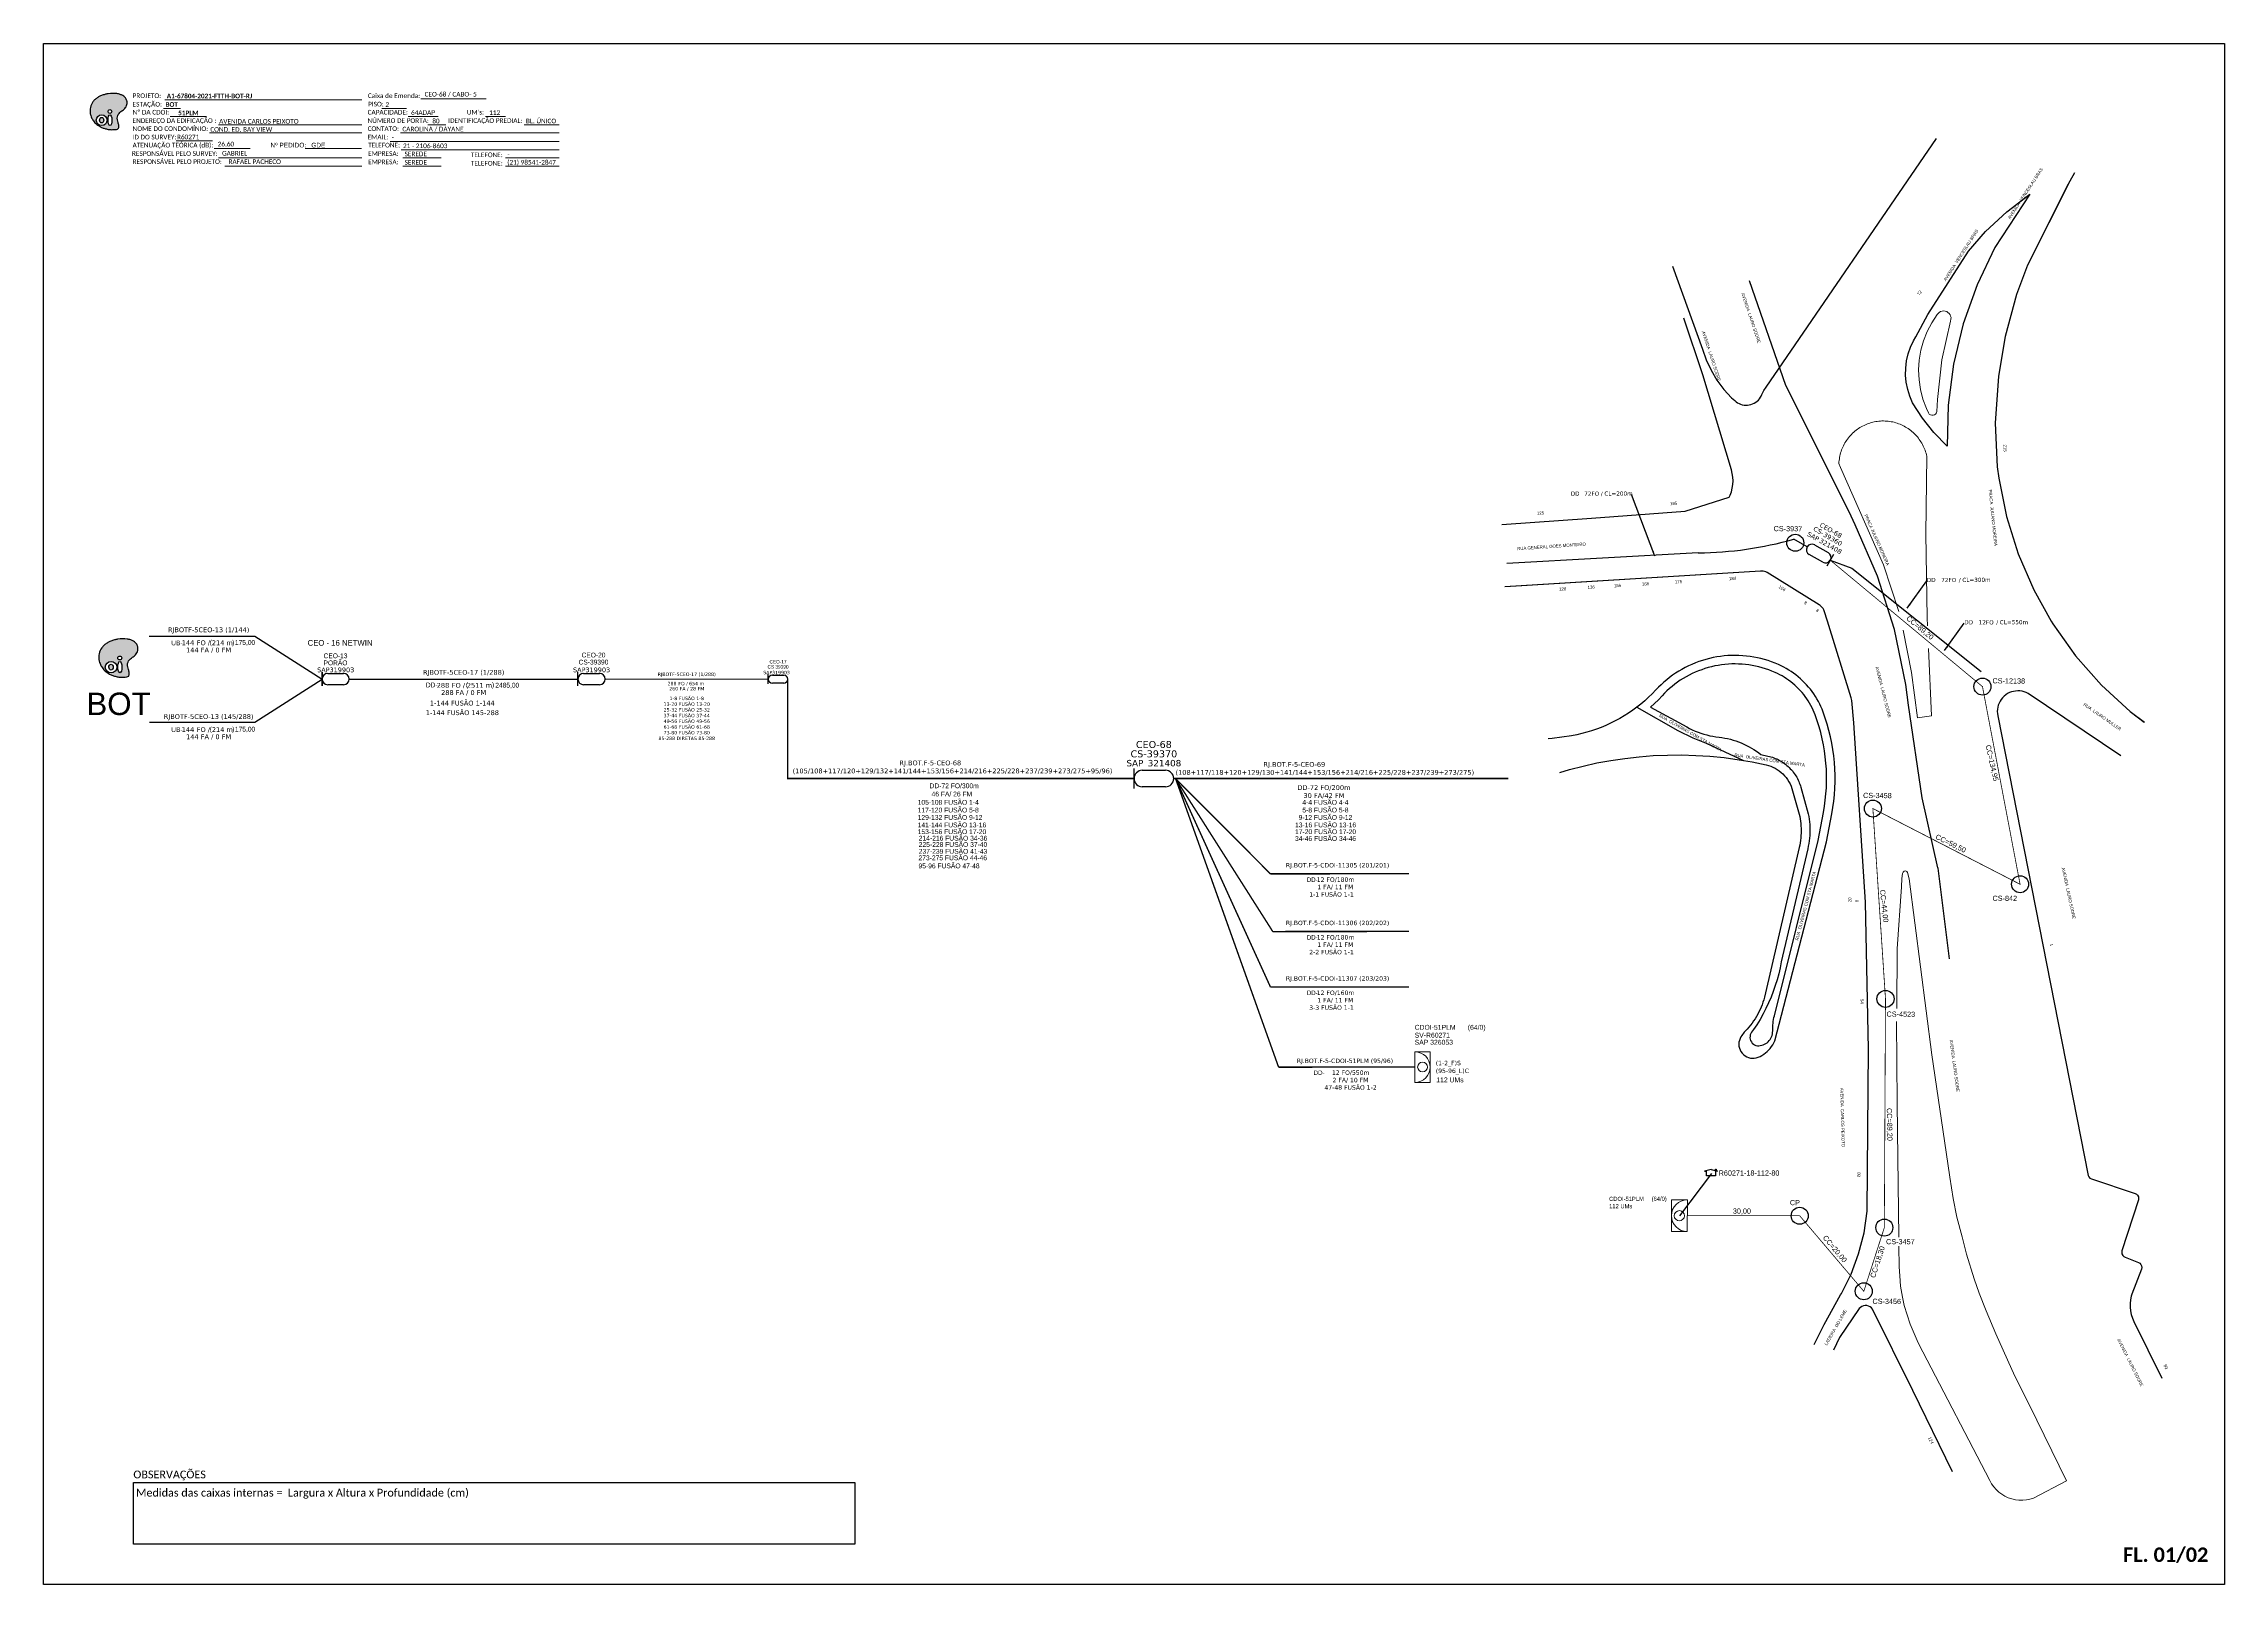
# Model space of a CAD drawing. Header units: millimetres. Extents: x 5083 to 6791, y 1460 to 2054.
# Drawn here: x 5083 to 5924, y 1460 to 2054 of the extents above; entities that cross this region are included whole.
import ezdxf
from ezdxf.enums import TextEntityAlignment as Align

# ---------------------------------------------------------------- set-up
doc = ezdxf.new("R2010")
doc.units = ezdxf.units.MM
for name, color, linetype, lineweight in [("20.0-LEGENDA DOS CDO'S", 1, 'Continuous', 0), ('20.1-CDO_INTERIOR', 1, 'Continuous', 0), ('Texto_Cabos', 1, 'Continuous', 20)]:
    doc.layers.add(name, color=color, linetype=linetype, lineweight=lineweight)
for name, color, linetype in [('20.4-CEOS', 1, 'Continuous'), ('ALINHAMENTO PREDIAL', 120, 'Continuous'), ('CANTEIRO', 98, 'Continuous'), ('CAP a instalar', 1, 'Continuous'), ('CD a instalar', 1, 'Continuous'), ('CDO_INTERIOR', 1, 'Continuous'), ('CEO', 1, 'Continuous'), ('CEOS', 1, 'Continuous'), ('label_cabos', 7, 'Continuous'), ('Legenda', 7, 'Continuous'), ('ml', 1, 'Continuous'), ('NOME LOGRADOURO', 252, 'Continuous'), ('NUMERAÇÃO', 7, 'Continuous'), ('OBRA DE ARTE', 190, 'Continuous'), ('surveys legendas', 7, 'Continuous')]:
    doc.layers.add(name, color=color, linetype=linetype)
doc.layers.add('DROP DE CLIENTE', color=140, linetype='Continuous', plot=False)
doc.layers.add('EXTRA', color=50, linetype='Continuous', plot=False)
doc.styles.add('ARIAL', font='arial.ttf')
doc.styles.add('siredit', font='verdana.ttf')
doc.styles.add('Style-font000', font='font000.shx')
doc.styles.add('WMF-Calibri0', font='calibri.ttf')
doc.styles.add('WMF-Calibri1', font='calibrib.ttf')
doc.dimstyles.new('CC', dxfattribs={"dimtxt": 1, "dimasz": 2, "dimexe": 0.18, "dimexo": 0.0625, "dimgap": 0.09, "dimtad": 0, "dimdec": 0, "dimrnd": 1, "dimzin": 0, "dimdsep": 46, "dimtxsty": 'siredit', "dimblk": 'NONE', "dimcen": 0, "dimse1": 1, "dimse2": 1, "dimsd1": 1, "dimsd2": 1, "dimclrt": 7, "dimadec": 0, "dimazin": 0, "dimtfac": 1, "dimtdec": 0, "dimtofl": 0, "dimtmove": 0, "dimatfit": 3, "dimfxl": 0, "dimtolj": 1, "dimtzin": 0, "dimarcsym": 0})

# ---------------------------------------------------------------- blocks, each defined once
blk = doc.blocks.new('LEGENDA DOS CABOS')
at = {"layer": 'EXTRA', "color": 0, "style": 'siredit'}
for tag, p in [('ID', (4.6, 0.97)), ('XX', (9.03, 0.97))]:
    blk.add_attdef(tag, text='', height=0.48, rotation=359.69, dxfattribs=at).set_placement(p, align=Align.MIDDLE_CENTER)
at = {"layer": 'Legenda', "color": 0, "style": 'siredit'}
for tag, p in [('TIPO_CABO', (1.31, 0)), ('CABO', (4.69, -0.05)), ('/', (6.81, -0.05)), ('METROS', (10.03, -0.05))]:
    blk.add_attdef(tag, text='', height=0.8, rotation=359.69, dxfattribs=at).set_placement(p, align=Align.MIDDLE_CENTER)
blk = doc.blocks.new('_None')
blk = doc.blocks.new('OI')
h = blk.add_hatch(color=40)
edge = h.paths.add_edge_path()
edge.add_spline(control_points=[(4.35, -0.67), (3.92, -0.99), (3.26, -1.5), (2.81, -2.59), (2.9, -3.5), (3.06, -4.27), (3.31, -4.85), (3.37, -5.39), (3.4, -5.88), (3.2, -6.4), (2.54, -6.61), (1.65, -6.63), (0.55, -6.67), (-0.56, -6.42), (-1.61, -6.14), (-2.77, -5.61), (-3.92, -4.77), (-4.89, -3.7), (-5.34, -2.65), (-5.6, -1.94), (-5.85, -0.96), (-5.71, 0.47), (-5.1, 2.02), (-4.14, 3.02), (-3.3, 3.61), (-2.37, 4.16), (-1.36, 4.44), (-0.56, 4.7), (0.79, 4.85), (2.24, 4.97), (3.79, 4.57), (4.67, 4.21), (5.44, 3.65), (5.76, 2.99), (6.03, 2.21), (6.01, 1.46), (5.72, 0.64), (5.31, 0.08), (4.88, -0.38), (4.51, -0.55), (4.35, -0.67)], knot_values=[0, 0, 0, 0, 1.60434, 2.417191, 3.427595, 4.282808, 4.776746, 5.304182, 5.888771, 6.258406, 6.858137, 7.79129, 8.986195, 10.124242, 11.187857, 12.242908, 13.953784, 15.414161, 16.515391, 17.349188, 17.675853, 19.552021, 21.515531, 22.568638, 23.63245, 24.621084, 25.782718, 26.745347, 27.142653, 29.870543, 31.004649, 31.921532, 32.709589, 33.801391, 34.042471, 35.192333, 35.971461, 36.628871, 37.254359, 37.836911, 37.836911, 37.836911, 37.836911], degree=3, periodic=0)
h.paths.add_polyline_path([(1.13, -0.87, -1), (-0.04, -0.87, -1)], flags=16)
edge = h.paths.add_edge_path(flags=16)
edge.add_ellipse((0.56, -3.59), major_axis=(-0.02, 1.71), ratio=0.361305, start_angle=0, end_angle=360)
h.paths.add_polyline_path([(-0.36, -3.62, -1), (-3.8, -3.62, -1)], flags=16)
edge = h.paths.add_edge_path(flags=0)
edge.add_ellipse((-2.08, -3.62), major_axis=(0, 0.885), ratio=0.758294, start_angle=0, end_angle=360)
at = {"color": 40}
for centre, radius in [((-2.08, -3.62), 1.72), ((0.54, -0.87), 0.587)]:
    blk.add_circle(centre, radius, dxfattribs=at)
blk.add_ellipse((-2.08, -3.62), major_axis=(0, 0.885), ratio=0.758294, start_param=-3.141592653589792, end_param=3.141592653589792, dxfattribs=at)
blk.add_ellipse((0.56, -3.59), major_axis=(-0.02, 1.71), ratio=0.361305, dxfattribs=at)
at = {"color": 40, "start_tangent": (-0.800898, -0.598801), "end_tangent": (-0.800898, -0.598801)}
blk.add_spline([(4.35, -0.67), (3.2, -1.78), (2.9, -2.54), (2.92, -3.55), (3.12, -4.38), (3.28, -4.85), (3.37, -5.37), (3.35, -5.95), (3.2, -6.29), (2.66, -6.55), (1.73, -6.63), (0.54, -6.62), (-0.58, -6.41), (-1.6, -6.11), (-2.56, -5.67), (-3.95, -4.67), (-4.89, -3.56), (-5.37, -2.56), (-5.64, -1.78), (-5.72, -1.46), (-5.63, 0.42), (-4.84, 2.22), (-4.13, 2.99), (-3.27, 3.62), (-2.4, 4.09), (-1.3, 4.47), (-0.37, 4.72), (0.02, 4.77), (2.75, 4.8), (3.85, 4.53), (4.69, 4.16), (5.31, 3.68), (5.85, 2.73), (5.93, 2.5), (5.94, 1.35), (5.67, 0.62), (5.29, 0.08), (4.84, -0.36), (4.35, -0.67)], degree=3, dxfattribs=at)
blk = doc.blocks.new('CDOI_INT')
at = {"layer": '20.1-CDO_INTERIOR', "color": 0, "lineweight": 18}
blk.add_lwpolyline([(4.25, -4.25), (4.25, 4.25), (0, 4.25), (0, -4.25)], close=True, dxfattribs=at)
blk.add_circle((2.12, 0), 1.36, dxfattribs=at)
blk.add_arc((0, 0), 4.25, 270, 90, dxfattribs=at)
at = {"layer": "20.0-LEGENDA DOS CDO'S", "color": 0, "style": 'ARIAL'}
for tag, p in [('SAP', (-0.08, 6.23)), ('CDO_N', (-0.08, 10.38)), ('SURVEY', (-0.08, 8.2)), ('SPLITER_1', (21.18, 10.38)), ('SPLITER_2', (21.19, 8.68)), ('1:XX', (5.94, -2.22)), ('UMS', (5.94, -4.24))]:
    blk.add_attdef(tag, p, '', height=1.36, dxfattribs=at)
blk.add_attdef('FIBRAS_UTILIZADAS', text='', height=1.36, dxfattribs=at).set_placement((15.34, 10.38), align=Align.CENTER)
blk = doc.blocks.new('CDOE_CT_POSTE')
at = {"layer": "20.0-LEGENDA DOS CDO'S", "color": 0, "style": 'ARIAL'}
for tag, p in [('CDO_N', (0.12, 5.25)), ('CORDOALHA', (0.12, 4.02)), ('SAP', (0.12, 2.96)), ('1:XX', (0.14, 1.23)), ('UMS', (0.14, 0.22))]:
    blk.add_attdef(tag, p, '', height=0.68, rotation=0.118, dxfattribs=at)
blk.add_attdef('FIBRAS_UTILIZADAS', text='', height=0.68, rotation=0.118, dxfattribs=at).set_placement((7.83, 5.26), align=Align.CENTER)
blk = doc.blocks.new('CDOI_PADRÃO')
at = {"layer": '20.1-CDO_INTERIOR', "color": 0, "lineweight": 18}
for p, q in [((3.07, 6.14), (-3.07, 6.14)), ((-3.07, 6.14), (-3.07, -6.14)), ((3.07, -6.14), (3.07, 6.14)), ((-3.07, -6.14), (3.07, -6.14))]:
    blk.add_line(p, q, dxfattribs=at)
for centre, major_axis, start_param, end_param in [((-3.07, 0), (4.34, 4.34), 3.926991, 7.068583), ((0, 0), (1.39, 1.39), 5.497787, 11.780972)]:
    blk.add_ellipse(centre, major_axis=major_axis, ratio=1, start_param=start_param, end_param=end_param, dxfattribs=at)
blk = doc.blocks.new('SURVEY_SURVEY')
for p, q in [((0, 0.0000127), (-0.0000126, 0.000009)), ((-0.0000126, 0.000009), (-0.0000086, 0.000009)), ((-0.0000086, 0), (-0.0000086, 0.000009)), ((0.0000086, 0), (-0.0000086, 0)), ((0, 0.0000127), (0.0000126, 0.000009)), ((0.0000084, 0.0000132), (0.0000098, 0.0000132)), ((0.0000084, 0.0000103), (0.0000084, 0.0000132)), ((0.0000126, 0.000009), (0.0000086, 0.000009)), ((0.0000086, 0.000009), (0.0000086, 0)), ((0.0000098, 0.0000132), (0.0000098, 0.0000099))]:
    blk.add_line(p, q)

msp = doc.modelspace()

# ---------------------------------------------------------------- linework, layer by layer
at = {"color": 7}
msp.add_lwpolyline([(5082.86, 2054.34), (5923.86, 2054.34), (5923.86, 1460.34), (5082.86, 1460.34)], close=True, dxfattribs=at)
at = {"color": 7, "lineweight": 0}
for points in [[(5129.05, 2029.33), (5135.6, 2029.33)], [(5129.57, 2032.61), (5205.54, 2032.61)], [(5213.34, 2029.37), (5222.82, 2029.37)], [(5228.38, 2033.1), (5253.51, 2033.1)], [(5131.71, 2026.26), (5145.66, 2026.26)], [(5146.87, 2019.91), (5205.54, 2019.91)], [(5150.28, 2023.02), (5205.54, 2023.02)], [(5220.5, 2019.91), (5281.73, 2019.91)], [(5223.39, 2026.26), (5235, 2026.26)], [(5230.97, 2023.02), (5237.91, 2023.02)], [(5253.33, 2026.26), (5260.99, 2026.26)], [(5268.14, 2023.02), (5281.7, 2023.02)], [(5134.03, 2016.85), (5147.98, 2016.85)], [(5148.57, 2013.88), (5162.51, 2013.88)], [(5150.28, 2010.32), (5205.54, 2010.32)], [(5183.71, 2013.89), (5205.39, 2013.89)], [(5216.46, 2016.67), (5281.73, 2016.67)], [(5220.75, 2013.44), (5281.73, 2013.44)], [(5221.36, 2010.32), (5236.15, 2010.32)], [(5260.96, 2010.32), (5281.73, 2010.32)], [(5152.77, 2007.09), (5205.54, 2007.09)], [(5221.36, 2007.09), (5236.15, 2007.09)], [(5260.96, 2007.09), (5281.73, 2007.09)]]:
    msp.add_lwpolyline(points, dxfattribs=at)
at = {"color": 4, "linetype": 'Continuous'}
msp.add_lwpolyline([(5817.8, 1701.54), (5813.43, 1736.5), (5813.41, 1736.6), (5807.28, 1763.55), (5802.01, 1799.24), (5800.97, 1807.22), (5796.63, 1828.41), (5790.1, 1849.02), (5781.46, 1868.84), (5779.13, 1873.87), (5779.11, 1873.89), (5754.76, 1922.53), (5740.7, 1962.93)], dxfattribs=at)
at = {"color": 1, "const_width": 0.3}
for points in [[(5792.72, 1597.87), (5792.72, 1597.87), (5793.17, 1686.06), (5788.3, 1759.45), (5845.07, 1730.25), (5830.57, 1806.45), (5771.88, 1855.18)], [(5760.07, 1602.46), (5716.74, 1602.46)], [(5792.72, 1597.87), (5784.81, 1573.33), (5760.07, 1602.46)]]:
    msp.add_lwpolyline(points, dxfattribs=at)
msp.add_lwpolyline([(5771.88, 1855.18), (5780.17, 1852.18), (5830.06, 1812.32)])
at = {"linetype": 'Continuous'}
msp.add_lwpolyline([(5190.26, 1811.98), (5190.26, 1806.72)], dxfattribs=at)
at = {"ltscale": 7, "const_width": 0.532}
for points in [[(5519.38, 1771.01), (5555.98, 1734.27)], [(5556.87, 1712.03), (5519.38, 1771.01)], [(5519.38, 1771.01), (5555.98, 1690.64)], [(5555.98, 1734.27), (5609.45, 1734.3)], [(5556.87, 1712.03), (5609.45, 1712.06)], [(5555.98, 1690.64), (5609.45, 1690.67)]]:
    msp.add_lwpolyline(points, dxfattribs=at)
at = {"color": 1, "ltscale": 7, "const_width": 0.532}
for points in [[(5559.12, 1659.74), (5519.38, 1771.01)], [(5559.12, 1659.74), (5611.69, 1659.77)]]:
    msp.add_lwpolyline(points, dxfattribs=at)
at = {"color": 0}
msp.add_lwpolyline([(5117.47, 1499.59), (5395.72, 1499.59), (5395.72, 1475.89), (5117.47, 1475.89)], close=True, dxfattribs=at)
at = {"layer": '20.4-CEOS', "color": 5}
for p, q in [((5765.85, 1861.09), (5771.08, 1858.11)), ((5768.95, 1854.38), (5763.73, 1857.36)), ((5503.39, 1767.18), (5503.39, 1774.84)), ((5506.57, 1774.19), (5515.48, 1774.19)), ((5515.48, 1767.83), (5506.57, 1767.83))]:
    msp.add_line(p, q, dxfattribs=at)
msp.add_lwpolyline([(5773.16, 1857.43), (5770.6, 1852.94)], dxfattribs=at)
for centre, start, end in [((5764.79, 1859.23), 60.28538, 240.28538), ((5770.02, 1856.25), 240.28538, 60.28538)]:
    msp.add_arc(centre, 2.15, start, end, dxfattribs=at)
for centre, major_axis, start_param, end_param in [((5506.57, 1771.01), (-2.25, 2.25), -0.785398, 2.356194), ((5515.48, 1771.01), (2.25, 2.25), 3.926991, 7.068583)]:
    msp.add_ellipse(centre, major_axis=major_axis, ratio=1, start_param=start_param, end_param=end_param, dxfattribs=at)
at = {"layer": 'ALINHAMENTO PREDIAL'}
for points in [[(5711.07, 1968.54), (5722.58, 1936.59), (5724.02, 1932.4), (5725.89, 1928.39), (5728.16, 1924.6), (5730.82, 1921.06), (5733.84, 1917.82), (5735.02, 1916.72), (5735.53, 1916.28), (5736.09, 1915.9), (5736.68, 1915.57), (5737.3, 1915.31), (5737.95, 1915.12), (5738.61, 1914.99), (5739.29, 1914.94), (5739.96, 1914.96), (5740.63, 1915.04), (5741.29, 1915.2), (5741.92, 1915.42), (5742.53, 1915.71), (5743.11, 1916.06), (5743.65, 1916.47), (5744.14, 1916.93), (5744.58, 1917.45), (5744.96, 1918), (5745.23, 1918.48), (5745.5, 1919.12), (5746.24, 1920.56), (5747.12, 1921.92), (5812.89, 2017.71)], [(5866.11, 2004.53), (5864.23, 2001.31), (5847.95, 1968.87), (5843.75, 1957.67), (5839.27, 1941.45), (5836.74, 1926.16), (5835.51, 1908.04), (5836.27, 1891.23), (5836.85, 1886.84), (5839.83, 1872.05), (5844.34, 1857.65), (5850.33, 1843.8), (5857.12, 1831.74), (5857.73, 1830.66), (5866.47, 1818.36), (5876.44, 1807.03), (5887.55, 1796.82), (5893, 1792.78)], [(5863.67, 2000.2), (5847.95, 1968.87), (5843.75, 1957.67), (5839.27, 1941.45), (5836.74, 1926.16), (5835.51, 1908.04), (5836.27, 1891.23), (5836.85, 1886.84), (5839.83, 1872.05), (5844.34, 1857.65), (5850.33, 1843.8), (5857.12, 1831.74), (5857.73, 1830.66), (5866.47, 1818.36), (5876.44, 1807.03), (5887.55, 1796.82), (5892.98, 1792.79)], [(5645.24, 1868.96), (5679.83, 1871.36), (5715.93, 1874.04), (5732.83, 1879.45), (5733.22, 1880.23), (5733.73, 1881.57), (5734.1, 1882.95), (5734.32, 1884.37), (5734.4, 1885.8), (5734.32, 1887.23), (5734.09, 1888.65), (5733.72, 1890.03), (5722.68, 1926.68), (5715.38, 1948.52)], [(5765.63, 1552.83), (5769.3, 1560.06), (5769.56, 1560.55), (5775.85, 1571.95), (5776.15, 1572.47), (5779.88, 1579.96), (5782.82, 1587.79), (5784.92, 1595.89), (5786.16, 1604.17), (5786.61, 1666.67), (5785.49, 1723.33), (5780.92, 1792.53), (5780.13, 1801.16), (5780.05, 1801.67), (5779.93, 1802.18), (5770.78, 1831.74), (5769.56, 1835.62), (5769.34, 1836.09), (5769.07, 1836.54), (5768.75, 1836.96), (5768.39, 1837.34), (5768, 1837.69), (5767.57, 1837.99), (5747.54, 1850.45), (5747.06, 1850.66), (5746.56, 1850.81), (5746.05, 1850.92), (5745.53, 1850.97), (5745, 1850.96), (5646.32, 1844.91)], [(5767.94, 1557.39), (5769.3, 1560.06), (5769.56, 1560.55), (5775.85, 1571.95), (5776.15, 1572.47), (5779.88, 1579.96), (5782.82, 1587.79), (5784.92, 1595.89), (5786.16, 1604.17), (5786.61, 1666.67), (5785.49, 1723.33), (5780.92, 1792.53), (5780.13, 1801.16), (5780.05, 1801.67), (5779.93, 1802.18), (5770.78, 1831.74), (5769.56, 1835.62), (5769.34, 1836.09), (5769.07, 1836.54), (5768.75, 1836.96), (5768.39, 1837.34), (5768, 1837.69), (5767.57, 1837.99), (5747.54, 1850.45), (5747.06, 1850.66), (5746.56, 1850.81), (5746.05, 1850.92), (5745.53, 1850.97), (5745, 1850.96), (5648.71, 1845.05)], [(5745.14, 1780.25), (5747.85, 1779.69), (5748.43, 1779.55), (5749, 1779.39), (5749.56, 1779.21), (5750.12, 1779.01), (5750.67, 1778.79), (5751.21, 1778.56), (5751.74, 1778.3), (5752.26, 1778.03), (5752.78, 1777.74), (5753.28, 1777.43), (5753.77, 1777.1), (5754.25, 1776.76), (5754.72, 1776.4), (5755.18, 1776.02), (5755.62, 1775.63), (5756.05, 1775.23), (5756.46, 1774.8), (5756.86, 1774.37), (5757.25, 1773.92), (5757.62, 1773.46), (5757.97, 1772.98), (5758.3, 1772.5), (5758.62, 1772), (5758.92, 1771.49), (5759.2, 1770.97), (5759.47, 1770.44), (5759.71, 1769.91), (5759.94, 1769.36), (5760.15, 1768.81), (5760.34, 1768.25), (5760.51, 1767.68), (5763.37, 1757.45), (5763.56, 1756.42), (5763.72, 1755.38), (5763.84, 1754.34), (5763.93, 1753.3), (5763.98, 1752.25), (5764, 1751.2), (5763.99, 1750.15), (5763.93, 1749.11), (5763.85, 1748.06), (5763.73, 1747.02), (5763.58, 1745.98), (5763.39, 1744.95), (5763.17, 1743.93), (5752.99, 1700.41), (5752.53, 1698.08), (5751.98, 1695.76), (5751.36, 1693.46), (5750.66, 1691.18), (5749.88, 1688.93), (5749.02, 1686.71), (5748.08, 1684.51), (5747.07, 1682.36), (5745.98, 1680.24), (5744.82, 1678.16), (5743.58, 1676.12), (5742.96, 1675.17), (5742.31, 1674.24), (5741.55, 1673.25), (5741.25, 1672.76), (5741.04, 1672.23), (5740.93, 1671.67), (5740.91, 1671.1), (5740.99, 1670.54), (5741.17, 1670), (5741.44, 1669.5), (5741.79, 1669.05), (5742.21, 1668.66), (5742.69, 1668.36), (5743.22, 1668.14), (5743.78, 1668.02), (5744.35, 1667.99), (5744.84, 1668.04), (5745.42, 1668.16), (5745.97, 1668.33), (5746.51, 1668.56), (5747.01, 1668.84), (5747.49, 1669.18), (5747.93, 1669.56), (5748.33, 1669.98), (5748.68, 1670.44), (5748.98, 1670.94), (5749.23, 1671.47), (5749.43, 1672.01), (5749.57, 1672.58), (5749.64, 1673.16), (5749.66, 1673.74), (5749.66, 1674.47), (5749.68, 1675.21), (5749.72, 1675.94), (5749.79, 1676.67), (5749.89, 1677.4), (5750, 1678.12), (5750.15, 1678.84), (5750.31, 1679.55), (5767.17, 1747.11), (5769.23, 1757.98), (5769.63, 1760.33), (5769.95, 1762.69), (5770.19, 1765.06), (5770.36, 1767.44), (5770.44, 1769.82), (5770.44, 1772.21), (5770.36, 1774.59), (5770.2, 1776.96), (5769.96, 1779.34), (5769.64, 1781.7), (5769.23, 1784.04), (5768.75, 1786.38), (5768.19, 1788.7), (5767.56, 1790.99), (5766.84, 1793.26), (5766.05, 1795.51), (5765.68, 1796.45), (5765.28, 1797.37), (5764.85, 1798.28), (5764.39, 1799.18), (5763.89, 1800.06), (5763.37, 1800.92), (5762.82, 1801.76), (5762.23, 1802.58), (5761.62, 1803.38), (5760.98, 1804.16), (5760.32, 1804.92), (5759.63, 1805.65), (5758.91, 1806.36), (5758.17, 1807.04), (5757.41, 1807.7), (5756.63, 1808.33), (5755.82, 1808.93), (5754.99, 1809.51), (5754.15, 1810.05), (5753.28, 1810.57), (5752.4, 1811.05), (5751.5, 1811.51), (5750.58, 1811.93), (5749.37, 1812.44), (5748.14, 1812.91), (5746.89, 1813.34), (5745.63, 1813.72), (5744.36, 1814.06), (5743.07, 1814.36), (5741.78, 1814.61), (5740.47, 1814.82), (5739.17, 1814.98), (5737.85, 1815.1), (5736.54, 1815.17), (5735.22, 1815.2), (5733.9, 1815.18), (5732.58, 1815.11), (5731.27, 1815), (5729.96, 1814.85), (5728.66, 1814.65), (5727.36, 1814.4), (5726.08, 1814.11), (5724.8, 1813.78), (5723.54, 1813.4), (5722.29, 1812.98), (5721.05, 1812.52), (5719.83, 1812.02), (5718.63, 1811.47), (5717.45, 1810.88), (5716.29, 1810.25), (5715.16, 1809.59), (5714.04, 1808.88), (5712.96, 1808.13), (5711.89, 1807.35), (5710.86, 1806.54), (5709.85, 1805.68), (5708.88, 1804.8), (5707.93, 1803.88), (5707.02, 1802.93), (5705.57, 1801.42), (5704.07, 1799.96), (5702.53, 1798.55), (5716.54, 1790.89), (5717.59, 1790.33), (5718.67, 1789.82), (5719.77, 1789.34), (5720.88, 1788.9), (5722, 1788.5), (5723.14, 1788.14), (5724.29, 1787.82), (5725.45, 1787.53), (5726.62, 1787.3), (5727.8, 1787.1), (5728.99, 1786.94), (5730.08, 1786.79), (5731.18, 1786.61), (5732.26, 1786.39), (5733.34, 1786.13), (5734.4, 1785.83), (5735.46, 1785.5), (5736.5, 1785.13), (5737.53, 1784.73), (5738.55, 1784.28), (5739.55, 1783.81), (5740.53, 1783.3), (5741.49, 1782.75), (5742.44, 1782.17), (5743.36, 1781.56), (5744.26, 1780.92), (5745.14, 1780.25)], [(5883.93, 1779.73), (5848.14, 1803.76), (5847.4, 1804.13), (5846.63, 1804.43), (5845.83, 1804.64), (5845.01, 1804.77), (5844.18, 1804.81), (5843.35, 1804.76), (5842.54, 1804.63), (5841.74, 1804.42), (5840.96, 1804.12), (5840.23, 1803.74), (5839.53, 1803.29), (5838.89, 1802.76), (5838.31, 1802.18), (5837.79, 1801.53), (5837.34, 1800.84), (5836.96, 1800.1), (5836.67, 1799.32), (5836.46, 1798.52), (5836.33, 1797.7), (5836.29, 1796.88), (5836.33, 1796.05), (5836.47, 1795.21)], [(5836.47, 1795.21), (5871.29, 1617.97), (5871.56, 1617.41), (5872, 1616.96), (5872.57, 1616.66), (5889.41, 1611.08), (5889.96, 1610.8), (5890.4, 1610.35), (5890.68, 1609.79), (5890.78, 1609.17), (5890.68, 1608.57), (5884.36, 1588.97), (5884.26, 1588.35), (5884.36, 1587.73), (5884.65, 1587.17), (5885.09, 1586.73), (5885.54, 1586.49), (5890.72, 1584.48), (5891.26, 1584.16), (5891.67, 1583.7), (5891.93, 1583.13), (5891.99, 1582.5), (5891.86, 1581.9), (5888.18, 1572.23), (5887.95, 1571.46), (5887.66, 1570.06), (5887.51, 1568.63), (5887.51, 1567.2), (5887.67, 1565.77), (5887.97, 1564.37), (5888.41, 1563.01), (5889, 1561.7), (5899.72, 1539.82)], [(5819, 1503.74), (5803.67, 1535.1), (5788.14, 1566.39), (5787.73, 1566.92), (5787.23, 1567.32), (5786.62, 1567.63), (5786, 1567.81), (5785.33, 1567.84), (5784.67, 1567.73), (5784.06, 1567.5), (5783.5, 1567.14), (5783.04, 1566.69), (5775.46, 1555.5), (5773.11, 1550.6)]]:
    msp.add_lwpolyline(points, dxfattribs=at)
at = {"layer": 'CANTEIRO', "lineweight": 20}
for points in [[(5813.13, 1949.86), (5811.02, 1946.69), (5809.25, 1943.31), (5807.85, 1939.77), (5806.82, 1936.1), (5806.18, 1932.34), (5805.94, 1928.54), (5806.1, 1924.73), (5806.65, 1920.96), (5807.6, 1917.27), (5808.92, 1913.69), (5809.72, 1911.97), (5810.04, 1911.53), (5810.48, 1911.22), (5811, 1911.05), (5811.54, 1911.05), (5812.05, 1911.22), (5812.49, 1911.54), (5812.8, 1911.98), (5812.97, 1912.5), (5813.19, 1917.18), (5814.92, 1932.41), (5818.24, 1947.38), (5818.42, 1948.12), (5818.43, 1948.72), (5818.3, 1949.3), (5818.06, 1949.84), (5817.71, 1950.33), (5817.27, 1950.73), (5816.76, 1951.03), (5816.19, 1951.21), (5815.6, 1951.28), (5815.01, 1951.22), (5814.44, 1951.03), (5813.93, 1950.74), (5813.48, 1950.34), (5813.13, 1949.86)], [(5862.93, 1500.21), (5848.74, 1529.49), (5843.09, 1540.59), (5835.73, 1556.89), (5832.04, 1565.79), (5829.28, 1572.65), (5827.34, 1578.17), (5824.47, 1587.59), (5822.7, 1594.39), (5820.69, 1601.92), (5819.25, 1609.08), (5817.96, 1617.38), (5817.21, 1622.59), (5811.03, 1664.46), (5802.24, 1732.31), (5801.68, 1734.8), (5801.35, 1735.2), (5800.87, 1735.38), (5800.36, 1735.3), (5799.96, 1734.97), (5799.77, 1734.46), (5799.53, 1732.43), (5799.31, 1729.22), (5797.69, 1705.38), (5797.49, 1682.41)], [(5797.47, 1677.39), (5797.68, 1645.94), (5797.82, 1635.03), (5798.31, 1594.16)], [(5798.35, 1590.7), (5798.44, 1582.8), (5798.68, 1579.3), (5798.99, 1575.25), (5799.71, 1571.01), (5800.33, 1567.79), (5802.67, 1560.67), (5805.74, 1553.41), (5807.59, 1550.03), (5833.39, 1500.35), (5834.08, 1499.11), (5834.9, 1497.95), (5835.83, 1496.89), (5836.88, 1495.92), (5838.01, 1495.07), (5839.23, 1494.35), (5840.52, 1493.75), (5841.86, 1493.29), (5843.25, 1492.98), (5844.65, 1492.81), (5846.07, 1492.79), (5847.49, 1492.92), (5848.88, 1493.2), (5850.23, 1493.62), (5862.93, 1500.21)]]:
    msp.add_lwpolyline(points, dxfattribs=at)
at = {"layer": 'CAP a instalar', "color": 0, "ltscale": 7}
for p, q in [((5762.93, 1860.29), (5757.82, 1863.31)), ((5720.97, 1858.05), (5647.19, 1853.97))]:
    msp.add_line(p, q, dxfattribs=at)
at = {"layer": 'CAP a instalar', "color": 1, "ltscale": 7}
msp.add_line((5757.82, 1863.31), (5757.82, 1863.31), dxfattribs=at)
at = {"layer": 'CAP a instalar', "color": 5, "ltscale": 7, "const_width": 0.575}
for points in [[(5369.82, 1809.35), (5369.78, 1771.01), (5503.39, 1771.01)], [(5518.66, 1771.01), (5647.66, 1771.01)]]:
    msp.add_lwpolyline(points, dxfattribs=at)
at = {"layer": 'CAP a instalar', "color": 0, "ltscale": 7}
msp.add_arc((5720.12, 1995.63), 137.59, 270.35395, 285.90066, dxfattribs=at)
at = {"layer": 'CD a instalar', "color": 0, "linetype": 'Continuous'}
for p, q in [((5123.57, 1825.95), (5164.32, 1825.95)), ((5164.32, 1825.95), (5190.26, 1809.35)), ((5164.32, 1792.75), (5190.26, 1809.35)), ((5200.75, 1809.35), (5288.93, 1809.35)), ((5123.63, 1792.75), (5164.32, 1792.75))]:
    msp.add_line(p, q, dxfattribs=at)
at = {"layer": 'CD a instalar', "color": 0, "linetype": 'Continuous', "const_width": 0.352}
msp.add_lwpolyline([(5299.42, 1809.35), (5362.34, 1809.35)], dxfattribs=at)
at = {"layer": 'CEO', "color": 0}
for p, q in [((5190.26, 1806.72), (5190.26, 1811.98)), ((5190.26, 1806.72), (5190.26, 1811.98)), ((5192.44, 1811.53), (5198.56, 1811.53)), ((5192.44, 1811.53), (5198.56, 1811.53)), ((5288.93, 1806.72), (5288.93, 1811.98)), ((5291.12, 1811.53), (5297.24, 1811.53)), ((5198.56, 1807.17), (5192.44, 1807.17)), ((5198.56, 1807.17), (5192.44, 1807.17)), ((5297.24, 1807.17), (5291.12, 1807.17))]:
    msp.add_line(p, q, dxfattribs=at)
at = {"layer": 'CEO', "color": 5}
for p, q in [((5363.89, 1810.91), (5368.26, 1810.91)), ((5368.26, 1807.79), (5363.89, 1807.79))]:
    msp.add_line(p, q, dxfattribs=at)
msp.add_lwpolyline([(5362.34, 1807.47), (5362.34, 1811.23)], dxfattribs=at)
at = {"layer": 'CEO', "color": 0}
for centre, start, end in [((5192.44, 1809.35), 90, 270), ((5192.44, 1809.35), 90, 270), ((5198.56, 1809.35), 270, 90), ((5198.56, 1809.35), 270, 90), ((5291.12, 1809.35), 90, 270), ((5297.24, 1809.35), 270, 90)]:
    msp.add_arc(centre, 2.18, start, end, dxfattribs=at)
at = {"layer": 'CEO', "color": 5}
for centre, start, end in [((5363.89, 1809.35), 90, 270), ((5368.26, 1809.35), 270, 90)]:
    msp.add_arc(centre, 1.56, start, end, dxfattribs=at)
at = {"layer": 'DROP DE CLIENTE'}
msp.add_lwpolyline([(5726.05, 1618.79), (5713.67, 1602.47)], dxfattribs=at)
at = {"layer": 'ml', "color": 5}
for centre in [(5758.39, 1861.92), (5830.57, 1806.45), (5788.3, 1759.45), (5845.07, 1730.25), (5793.17, 1686.06), (5760.07, 1602.46), (5792.72, 1597.87), (5784.81, 1573.33)]:
    msp.add_circle(centre, 3.28, dxfattribs=at)
at = {"layer": 'NOME LOGRADOURO'}
for points in [[(5816.9, 1899.15), (5811.79, 1904.37), (5807.4, 1909.92), (5803.62, 1915.89), (5802.53, 1918.43), (5801.72, 1921.06), (5801.19, 1923.77), (5800.94, 1926.51), (5800.98, 1929.27), (5801.31, 1932.01), (5801.92, 1934.7), (5802.81, 1937.31), (5803.97, 1939.81), (5804.82, 1941.3), (5809.45, 1949.89), (5825.16, 1974.35), (5831.75, 1981.88), (5839.91, 1989.52), (5848.82, 1996.26)], [(5848.82, 1996.26), (5835.33, 1975.79), (5828.46, 1961.37), (5823.13, 1946.31), (5819.4, 1930.78), (5817.32, 1914.95), (5816.9, 1899.15)], [(5738.45, 1777.99), (5741.74, 1777.43), (5747.1, 1776.33), (5748.01, 1776.09), (5748.9, 1775.79), (5749.77, 1775.43), (5750.62, 1775), (5751.43, 1774.53), (5752.2, 1773.99), (5752.94, 1773.4), (5753.64, 1772.77), (5754.28, 1772.08), (5754.88, 1771.36), (5755.43, 1770.59), (5755.93, 1769.79), (5756.36, 1768.95), (5756.74, 1768.09), (5757.06, 1767.2), (5760.08, 1756.42), (5760.25, 1755.51), (5760.38, 1754.59), (5760.49, 1753.66), (5760.56, 1752.74), (5760.61, 1751.81), (5760.62, 1750.88), (5760.61, 1749.95), (5760.56, 1749.02), (5760.49, 1748.09), (5760.38, 1747.17), (5760.25, 1746.25), (5760.08, 1745.33), (5759.88, 1744.42), (5746.48, 1686.67), (5746.21, 1685.71), (5745.9, 1684.75), (5745.56, 1683.8), (5745.19, 1682.87), (5744.79, 1681.94), (5744.36, 1681.04), (5743.89, 1680.14), (5743.4, 1679.27), (5742.87, 1678.41), (5742.32, 1677.57), (5741.74, 1676.75), (5741.13, 1675.95), (5740.49, 1675.17), (5739.83, 1674.42), (5739.44, 1674.03), (5739.07, 1673.63), (5738.72, 1673.21), (5738.37, 1672.79), (5738.04, 1672.35), (5737.73, 1671.9), (5737.43, 1671.45), (5737.08, 1670.78), (5736.82, 1670.07), (5736.67, 1669.33), (5736.62, 1668.58), (5736.67, 1667.83), (5736.83, 1667.09), (5737.09, 1666.38), (5737.44, 1665.72), (5737.88, 1665.11), (5738.4, 1664.56), (5739, 1664.1), (5739.65, 1663.72), (5740.34, 1663.43), (5741.08, 1663.25), (5741.82, 1663.16), (5742.58, 1663.18), (5743.32, 1663.31), (5744.04, 1663.54), (5744.8, 1663.89), (5745.54, 1664.29), (5746.25, 1664.74), (5746.93, 1665.23), (5747.57, 1665.78), (5748.18, 1666.36), (5748.74, 1666.99), (5749.26, 1667.65), (5749.73, 1668.35), (5750.15, 1669.08), (5750.52, 1669.83), (5770.41, 1746.59), (5772.45, 1757.37), (5772.88, 1759.83), (5773.21, 1762.3), (5773.47, 1764.78), (5773.64, 1767.27), (5773.72, 1769.77), (5773.72, 1772.26), (5773.64, 1774.75), (5773.47, 1777.24), (5773.22, 1779.72), (5772.88, 1782.19), (5772.46, 1784.65), (5771.96, 1787.1), (5771.37, 1789.52), (5770.71, 1791.92), (5769.96, 1794.3), (5769.13, 1796.66), (5768.72, 1797.7), (5768.27, 1798.73), (5767.79, 1799.74), (5767.28, 1800.74), (5766.73, 1801.72), (5766.14, 1802.67), (5765.53, 1803.61), (5764.88, 1804.53), (5764.2, 1805.42), (5763.49, 1806.28), (5762.75, 1807.13), (5761.98, 1807.94), (5761.19, 1808.73), (5760.36, 1809.49), (5759.51, 1810.23), (5758.64, 1810.93), (5757.74, 1811.6), (5756.82, 1812.24), (5755.88, 1812.85), (5754.91, 1813.42), (5753.93, 1813.96), (5752.93, 1814.47), (5751.91, 1814.94), (5750.59, 1815.49), (5749.26, 1816), (5747.9, 1816.47), (5746.53, 1816.88), (5745.15, 1817.25), (5743.75, 1817.57), (5742.35, 1817.85), (5740.93, 1818.07), (5739.51, 1818.25), (5738.09, 1818.37), (5736.66, 1818.45), (5735.23, 1818.48), (5733.8, 1818.46), (5732.37, 1818.39), (5730.94, 1818.27), (5729.52, 1818.1), (5728.1, 1817.89), (5726.7, 1817.62), (5725.3, 1817.31), (5723.91, 1816.94), (5722.54, 1816.54), (5721.19, 1816.08), (5719.85, 1815.58), (5718.52, 1815.03), (5717.22, 1814.43), (5715.94, 1813.8), (5714.68, 1813.11), (5713.45, 1812.39), (5712.24, 1811.62), (5711.06, 1810.81), (5709.9, 1809.97), (5708.78, 1809.08), (5707.69, 1808.15), (5706.63, 1807.19), (5705.6, 1806.19), (5704.61, 1805.16), (5703.24, 1803.73), (5701.82, 1802.35), (5700.36, 1801.02), (5698.85, 1799.74), (5697.29, 1798.51)], [(5697.29, 1798.51), (5695.7, 1797.33), (5694.07, 1796.22), (5692.4, 1795.15), (5690.69, 1794.15), (5688.95, 1793.2), (5687.18, 1792.32), (5685.38, 1791.49), (5683.55, 1790.73), (5681.7, 1790.03), (5679.83, 1789.4), (5677.93, 1788.83), (5676.02, 1788.33), (5674.08, 1787.89), (5672.14, 1787.51), (5668.39, 1786.93), (5664.62, 1786.47), (5663.13, 1786.33)], [(5697.29, 1798.51), (5713.12, 1789.55), (5718.84, 1786.67), (5724, 1784.69), (5738.45, 1777.99)], [(5667.59, 1773.39), (5671.26, 1774.47), (5676.56, 1775.84), (5681.9, 1777.01), (5687.29, 1778), (5692.7, 1778.8), (5698.14, 1779.42), (5703.6, 1779.84), (5709.07, 1780.07), (5714.54, 1780.1), (5720.01, 1779.95), (5725.47, 1779.61), (5730.92, 1779.07), (5738.45, 1777.99)]]:
    msp.add_lwpolyline(points, dxfattribs=at)
at = {"layer": 'OBRA DE ARTE', "lineweight": 20}
for points in [[(5798.25, 1835.43), (5792.38, 1853.36), (5775.78, 1890.96), (5775.2, 1892.45), (5775.23, 1893.05), (5775.29, 1893.64), (5775.37, 1894.24), (5775.46, 1894.82), (5775.58, 1895.41), (5775.72, 1895.99), (5775.88, 1896.57), (5776.06, 1897.14), (5776.25, 1897.7), (5776.47, 1898.26), (5776.71, 1898.8), (5776.96, 1899.34), (5777.24, 1899.87), (5777.53, 1900.39), (5777.84, 1900.9), (5778.17, 1901.4), (5778.51, 1901.89), (5778.88, 1902.36), (5779.26, 1902.82), (5779.65, 1903.27), (5780.06, 1903.71), (5780.48, 1904.13), (5780.92, 1904.53), (5781.38, 1904.92), (5781.84, 1905.29), (5782.32, 1905.65), (5782.81, 1905.99), (5783.31, 1906.31), (5783.83, 1906.62), (5784.35, 1906.9), (5784.88, 1907.17), (5785.43, 1907.42), (5785.98, 1907.65), (5786.53, 1907.86), (5787.1, 1908.05), (5787.67, 1908.23), (5788.25, 1908.38), (5788.83, 1908.51), (5789.42, 1908.62), (5790.01, 1908.71), (5790.6, 1908.78), (5791.2, 1908.83), (5791.79, 1908.86), (5792.39, 1908.87), (5792.99, 1908.85), (5793.58, 1908.82), (5794.18, 1908.76), (5794.77, 1908.69), (5795.36, 1908.59), (5795.94, 1908.48), (5796.52, 1908.34), (5797.1, 1908.18), (5797.67, 1908.01), (5798.23, 1907.81), (5798.79, 1907.59), (5799.34, 1907.36), (5799.88, 1907.1), (5800.41, 1906.83), (5800.93, 1906.54), (5801.44, 1906.23), (5801.94, 1905.9), (5802.43, 1905.56), (5802.9, 1905.2), (5803.37, 1904.82), (5803.81, 1904.43), (5804.25, 1904.02), (5804.67, 1903.59), (5805.08, 1903.16), (5805.47, 1902.7), (5805.84, 1902.24), (5806.2, 1901.76), (5806.54, 1901.27), (5806.86, 1900.77), (5807.17, 1900.26), (5807.46, 1899.73), (5807.73, 1899.2), (5807.98, 1898.66), (5808.21, 1898.11), (5808.42, 1897.55), (5808.61, 1896.99), (5808.79, 1896.42), (5808.94, 1895.84), (5809.07, 1895.26)], [(5809.07, 1895.26), (5808.71, 1865.37), (5809.21, 1833.02), (5809.35, 1829.93)], [(5809.74, 1821.14), (5810.92, 1795.19), (5805.56, 1794.4), (5803.23, 1811.91), (5799.97, 1828.22)]]:
    msp.add_lwpolyline(points, dxfattribs=at)

# ---------------------------------------------------------------- block references
at = {"color": 7}
for p, xscale, yscale, zscale, rotation in [((5107.76, 2029.23), 1.213923925163967, 1.213923925163953, 1.213923925163967, 0.1532896023949059), ((5111.53, 1818.61), 1.285150958764866, 1.285150958525491, 1.285150958532323, 0.1532896038951918)]:
    msp.add_blockref('OI', p, dxfattribs=dict(at, xscale=xscale, yscale=yscale, zscale=zscale, rotation=rotation))
at = {"color": 1, "ltscale": 7}
ref = msp.add_blockref('CDOI_INT', (5611.69, 1659.77), dxfattribs=dict(at, xscale=1.386157930485865, yscale=1.386157930485268, zscale=1.386157930485326))
ref.add_attrib('CDO_N', 'CDOI-51PLM', (5611.58, 1674.16), dxfattribs={"layer": "20.0-LEGENDA DOS CDO'S", "color": 0, "height": 1.886, "style": 'ARIAL'})
ref.add_attrib('FIBRAS_UTILIZADAS', '       (64/0)', dxfattribs={"layer": "20.0-LEGENDA DOS CDO'S", "color": 0, "height": 1.8855, "style": 'ARIAL'}).set_placement((5632.96, 1674.16), align=Align.CENTER)
ref.add_attrib('SURVEY', 'SV-R60271', (5611.59, 1671.13), dxfattribs={"layer": "20.0-LEGENDA DOS CDO'S", "color": 0, "height": 1.886, "style": 'ARIAL'})
ref.add_attrib('SAP', 'SAP 326053', (5611.58, 1668.4), dxfattribs={"layer": "20.0-LEGENDA DOS CDO'S", "color": 0, "height": 1.886, "style": 'ARIAL'})
ref.add_attrib('UMS', '112 UMs', (5619.93, 1653.89), dxfattribs={"layer": "20.0-LEGENDA DOS CDO'S", "color": 0, "height": 1.886, "style": 'ARIAL'})
at = {"layer": 'CAP a instalar', "color": 1, "ltscale": 7}
ref = msp.add_blockref('CDOE_CT_POSTE', (5686.07, 1596.07), dxfattribs=dict(at, xscale=2.348476415905131, yscale=2.348476415500044, zscale=2.348476415880247, rotation=357.6088932335028))
ref.add_attrib('CDO_N', 'CDOI-51PLM', (5686.59, 1608.18), dxfattribs={"layer": "20.0-LEGENDA DOS CDO'S", "color": 0, "height": 1.597, "rotation": 359.94314, "style": 'ARIAL'})
ref.add_attrib('CORDOALHA', '112 UMs', (5686.59, 1605.34), dxfattribs={"layer": "20.0-LEGENDA DOS CDO'S", "color": 0, "height": 1.597, "rotation": 359.94314, "style": 'ARIAL'})
ref.add_attrib('FIBRAS_UTILIZADAS', '(64/0)', dxfattribs={"layer": "20.0-LEGENDA DOS CDO'S", "color": 0, "height": 1.597, "rotation": 359.94314, "style": 'ARIAL'}).set_placement((5705.89, 1608.2), align=Align.CENTER)
at = {"layer": 'CAP a instalar', "color": 1, "ltscale": 7, "rotation": 179.8650062554411}
msp.add_blockref('CDOI_PADRÃO', (5713.67, 1602.47), dxfattribs=at)
at = {"layer": 'label_cabos'}
ref = msp.add_blockref('LEGENDA DOS CABOS', (5670.15, 1880.87), dxfattribs=dict(at, xscale=1.999999999995357, yscale=2, zscale=2.000000000000556, rotation=0.3299706106972001))
ref.add_attrib('CABO', ' 72FO', dxfattribs={"layer": 'Legenda', "color": 0, "height": 1.6, "rotation": 0.01998, "style": 'siredit'}).set_placement((5679.52, 1880.82), align=Align.MIDDLE_CENTER)
ref.add_attrib('METROS', 'CL=200m', dxfattribs={"layer": 'Legenda', "color": 0, "height": 1.6, "rotation": 0.01998, "style": 'siredit'}).set_placement((5690.21, 1880.88), align=Align.MIDDLE_CENTER)
ref.add_attrib('/', '/', dxfattribs={"layer": 'Legenda', "color": 0, "height": 1.6, "rotation": 0.01998, "style": 'siredit'}).set_placement((5683.76, 1880.84), align=Align.MIDDLE_CENTER)
ref.add_attrib('TIPO_CABO', '  DD', dxfattribs={"layer": 'Legenda', "color": 0, "height": 1.6, "rotation": 0.01998, "style": 'siredit'}).set_placement((5672.77, 1880.87), align=Align.MIDDLE_CENTER)
ref = msp.add_blockref('LEGENDA DOS CABOS', (5808.18, 1847.57), dxfattribs=dict(at, xscale=2.000000000023084, yscale=2, zscale=2.000000000000556, rotation=0.4583684524426541))
ref.add_attrib('CABO', '72FO', dxfattribs={"layer": 'Legenda', "color": 0, "height": 1.6, "rotation": 0.14838, "style": 'siredit'}).set_placement((5817.55, 1847.54), align=Align.MIDDLE_CENTER)
ref.add_attrib('METROS', 'CL=300m', dxfattribs={"layer": 'Legenda', "color": 0, "height": 1.6, "rotation": 0.14838, "style": 'siredit'}).set_placement((5828.25, 1847.62), align=Align.MIDDLE_CENTER)
ref.add_attrib('/', '/', dxfattribs={"layer": 'Legenda', "color": 0, "height": 1.6, "rotation": 0.14838, "style": 'siredit'}).set_placement((5821.8, 1847.57), align=Align.MIDDLE_CENTER)
ref.add_attrib('TIPO_CABO', 'DD', dxfattribs={"layer": 'Legenda', "color": 0, "height": 1.6, "rotation": 0.14838, "style": 'siredit'}).set_placement((5810.81, 1847.58), align=Align.MIDDLE_CENTER)
ref = msp.add_blockref('LEGENDA DOS CABOS', (5822.63, 1831.25), dxfattribs=dict(at, xscale=2.000000000023084, yscale=2, zscale=2.000000000000556, rotation=0.4583684524426541))
ref.add_attrib('CABO', '12FO', dxfattribs={"layer": 'Legenda', "color": 0, "height": 1.6, "rotation": 0.14838, "style": 'siredit'}).set_placement((5832, 1831.22), align=Align.MIDDLE_CENTER)
ref.add_attrib('METROS', 'CL=550m', dxfattribs={"layer": 'Legenda', "color": 0, "height": 1.6, "rotation": 0.14838, "style": 'siredit'}).set_placement((5842.7, 1831.3), align=Align.MIDDLE_CENTER)
ref.add_attrib('/', '/', dxfattribs={"layer": 'Legenda', "color": 0, "height": 1.6, "rotation": 0.14838, "style": 'siredit'}).set_placement((5836.24, 1831.25), align=Align.MIDDLE_CENTER)
ref.add_attrib('TIPO_CABO', 'DD', dxfattribs={"layer": 'Legenda', "color": 0, "height": 1.6, "rotation": 0.14838, "style": 'siredit'}).set_placement((5825.25, 1831.26), align=Align.MIDDLE_CENTER)
at = {"layer": 'surveys legendas', "color": 0, "xscale": 200000, "yscale": 200000, "zscale": 200000}
msp.add_blockref('SURVEY_SURVEY', (5725.89, 1617.8), dxfattribs=at)

# ---------------------------------------------------------------- texts
at = {"color": 7, "lineweight": 0}
for s, height, style, p in [('Caixa de Emenda:', 1.7927, 'WMF-Calibri0', (5207.92, 2033.36)), ('PROJETO:', 1.793, 'WMF-Calibri0', (5117.17, 2033.36)), ('ESTAÇÃO:', 1.793, 'WMF-Calibri0', (5117.17, 2030.08)), ('Nº DA CDOI:', 1.7927, 'WMF-Calibri0', (5117.17, 2027.01)), ('CAPACIDADE:', 1.7927, 'WMF-Calibri0', (5207.81, 2027.01)), ('PISO:', 1.793, 'WMF-Calibri0', (5207.99, 2030.12)), ("UM's:", 1.793, 'WMF-Calibri0', (5246.06, 2027.01)), ('ENDEREÇO DA EDIFICAÇÃO :', 1.7927, 'WMF-Calibri0', (5117.17, 2023.77)), ('NOME DO CONDOMÍNIO:', 1.7927, 'WMF-Calibri0', (5117.17, 2020.66)), ('ID DO SURVEY:', 1.7927, 'WMF-Calibri0', (5117.17, 2017.42)), ('CONTATO:', 1.793, 'WMF-Calibri0', (5207.81, 2020.66)), ('EMAIL:', 1.793, 'WMF-Calibri0', (5207.81, 2017.42)), ('NÚMERO DE PORTA:', 1.7927, 'WMF-Calibri0', (5207.81, 2023.77)), ('IDENTIFICAÇÃO PREDIAL:', 1.7927, 'WMF-Calibri0', (5238.9, 2023.77)), ('RESPONSÁVEL PELO SURVEY:', 1.7927, 'WMF-Calibri0', (5116.93, 2011.07)), ('ATENUAÇÃO TEÓRICA (dB):', 1.7927, 'WMF-Calibri0', (5117.17, 2014.31)), ('RESPONSÁVEL PELO PROJETO:', 1.7927, 'WMF-Calibri0', (5117.17, 2007.96)), ('Nº PEDIDO:   ', 1.7927, 'ARIAL', (5170.38, 2014.32)), ('GDE', 1.793, 'ARIAL', (5186.07, 2014.32)), ('TELEFONE:', 1.793, 'WMF-Calibri0', (5208, 2014.31)), ('EMPRESA:', 1.793, 'WMF-Calibri0', (5208, 2011.07)), ('TELEFONE:', 1.793, 'WMF-Calibri0', (5247.6, 2010.57)), ('EMPRESA:', 1.793, 'WMF-Calibri0', (5208, 2007.83)), ('TELEFONE:', 1.793, 'WMF-Calibri0', (5247.6, 2007.33))]:
    msp.add_text(s, height=height, dxfattribs=dict(at, style=style)).set_placement(p)
at = {"color": 7}
for s, height, style, p in [('CEO-68 / CABO- 5', 1.7927, 'WMF-Calibri0', (5229.78, 2033.94)), ('BOT', 1.793, 'WMF-Calibri1', (5129.85, 2029.98)), ('A1-67804-2021-FTTH-BOT-RJ', 1.7927, 'WMF-Calibri1', (5130.36, 2033.26)), ('2', 1.79, 'WMF-Calibri0', (5214.69, 2029.97)), ('64ADAP', 1.793, 'WMF-Calibri0', (5224.56, 2026.88)), ('112', 1.793, 'WMF-Calibri0', (5254.68, 2026.86)), ('R60271', 1.793, 'WMF-Calibri0', (5134.3, 2017.46)), ('COND. ED. BAY VIEW', 1.7927, 'WMF-Calibri0', (5147.14, 2020.37)), ('AVENIDA CARLOS PEIXOTO', 1.7927, 'WMF-Calibri0', (5150.55, 2023.48)), ('CAROLINA / DAYANE', 1.7927, 'WMF-Calibri0', (5221.2, 2020.51)), ('80', 1.793, 'WMF-Calibri0', (5232.75, 2023.62)), ('BL. ÚNICO', 1.793, 'WMF-Calibri0', (5268.85, 2023.62)), ('26,60', 1.793, 'WMF-Calibri0', (5149.97, 2014.72)), ('GABRIEL', 1.793, 'WMF-Calibri0', (5151.68, 2011.16)), ('-', 1.79, 'WMF-Calibri0', (5217.16, 2017.27)), ('21 - 2106-8603', 1.7927, 'WMF-Calibri0', (5221.45, 2014.04)), ('SEREDE', 1.793, 'WMF-Calibri0', (5222.06, 2010.92)), ('-', 1.79, 'WMF-Calibri0', (5261.66, 2010.92)), ('RAFAEL PACHECO', 1.7927, 'WMF-Calibri0', (5154.17, 2007.93)), ('SEREDE', 1.793, 'WMF-Calibri0', (5222.06, 2007.69)), ('(21) 98541-2847', 1.7927, 'WMF-Calibri0', (5261.66, 2007.69)), ('FL. 01/02', 5.565, 'WMF-Calibri1', (5884.77, 1469))]:
    msp.add_text(s, height=height, dxfattribs=dict(at, style=style)).set_placement(p)
at = {"color": 7, "style": 'WMF-Calibri1'}
msp.add_text('51PLM', height=1.793, dxfattribs=at).set_placement((5138.68, 2026.72), align=Align.CENTER)
at = {"color": 0, "style": 'siredit'}
for p in [(5147.03, 1823.34), (5245.38, 1806.95), (5147.03, 1789.89)]:
    msp.add_text('FO /', height=1.85, dxfattribs=at).set_placement(p, align=Align.MIDDLE_RIGHT)
at = {"color": 0, "style": 'ARIAL'}
msp.add_text('BOT', height=8.634, dxfattribs=at).set_placement((5099.35, 1795.5))
at = {"color": 5, "linetype": 'Continuous', "style": 'ARIAL'}
for s, p in [('DD-72 FO/300m', (5424.51, 1767.28)), ('105-108 FUSÃO 1-4', (5419.94, 1760.92)), ('117-120 FUSÃO 5-8', (5419.94, 1757.94)), ('                             46 FA/ 26 FM', (5404.47, 1764.11)), ('129-132 FUSÃO 9-12', (5419.94, 1755.09)), ('141-144 FUSÃO 13-16', (5419.94, 1752.2)), ('153-156 FUSÃO 17-20', (5419.94, 1749.59)), ('214-216 FUSÃO 34-36', (5420.35, 1747.09)), ('273-275 FUSÃO 44-46', (5420.25, 1739.51)), ('225-228 FUSÃO 37-40', (5420.35, 1744.66)), ('237-239 FUSÃO 41-43', (5420.35, 1742.03))]:
    msp.add_text(s, height=1.8501, dxfattribs=at).set_placement(p)
at = {"color": 0, "linetype": 'Continuous', "style": 'ARIAL'}
for s, p in [('4-4 FUSÃO 4-4', (5568.28, 1760.92)), ('5-8 FUSÃO 5-8', (5568.28, 1757.94)), ('34-46 FUSÃO 34-46', (5565.46, 1746.95)), ('13-16 FUSÃO 13-16', (5565.47, 1752.2)), ('17-20 FUSÃO 17-20', (5565.47, 1749.59)), ('9-12 FUSÃO 9-12', (5566.85, 1755.09))]:
    msp.add_text(s, height=1.8501, dxfattribs=at).set_placement(p)
at = {"color": 1, "linetype": 'Continuous', "style": 'ARIAL'}
msp.add_text('95-96 FUSÃO 47-48', height=1.8501, dxfattribs=at).set_placement((5420.25, 1736.41))
at = {"style": 'WMF-Calibri0'}
msp.add_text('OBSERVAÇÕES', height=3, dxfattribs=at).set_placement((5117.45, 1501.21))
at = {"color": 0, "linetype": 'Continuous', "insert": (5576.6, 1767.41), "char_height": 1.8501, "width": 57.5925, "attachment_point": 5, "style": 'ARIAL'}
msp.add_mtext('{\\fVerdana|b0|i0|c0|p34;\\C256;\\PDD-72 FO/200m\\P30 FA/42 FM}', dxfattribs=at)
at = {"linetype": 'Continuous', "attachment_point": 1}
for s, insert, char_height, width in [('{\\fVerdana|b0|i0|c0|p34;\\P\\pxi3.3647;RJ.BOT.F-5-CDOI-11305 (201/201)}', (5556.17, 1741.29), 1.7107, 53.2532), ('DD-', (5570.02, 1732.88), 1.711, 14.7557), ('{\\fVerdana|b0|i0|c0|p34;\\P\\pi18.359;12 FO/180m\\P\\pi18.598;1 FA/ 11 FM\\P\\pi15.462;1-1 FUSÃO 1-1}', (5555.48, 1735.75), 1.7107, 53.2532), ('{\\fVerdana|b0|i0|c0|p34;\\P\\pxi3.3647;RJ.BOT.F-5-CDOI-11307 (203/203)}', (5556.17, 1697.66), 1.7107, 53.2532), ('DD-', (5570.02, 1689.26), 1.711, 14.7557), ('{\\fVerdana|b0|i0|c0|p34;\\P\\pi18.359;12 FO/160m\\P\\pi18.598;1 FA/ 11 FM\\P\\pi15.462;3-3 FUSÃO 1-1}', (5555.48, 1692.13), 1.7107, 53.2532)]:
    msp.add_mtext(s, dxfattribs=dict(at, insert=insert, char_height=char_height, width=width))
at = {"ltscale": 7, "attachment_point": 1}
for s, insert, char_height, width in [('{\\fVerdana|b0|i0|c0|p34;\\P\\pxi3.3647;RJ.BOT.F-5-CDOI-11306 (202/202)}', (5556.17, 1719.05), 1.7107, 53.2532), ('DD-', (5570.02, 1710.64), 1.711, 14.7557), ('{\\fVerdana|b0|i0|c0|p34;\\P\\pi18.359;12 FO/180m\\P\\pi18.598;1 FA/ 11 FM\\P\\pi15.462;2-2 FUSÃO 1-1}', (5555.48, 1713.51), 1.7107, 53.2532)]:
    msp.add_mtext(s, dxfattribs=dict(at, insert=insert, char_height=char_height, width=width))
at = {"color": 1, "ltscale": 7, "char_height": 1.7107, "width": 53.2532, "attachment_point": 1}
for s, insert in [('{\\fVerdana|b0|i0|c0|p34;\\P\\pi3.365;RJ.BOT.F-5-CDOI-51PLM (95/96)}', (5562.76, 1665.89)), ('{\\fVerdana|b0|i0|c0|p34;\\P\\pi18.36;12 FO/550m\\P\\pi18.6;2 FA/ 10 FM\\P\\pi15.46;47-48 FUSÃO 1-2}', (5561.33, 1661.33))]:
    msp.add_mtext(s, dxfattribs=dict(at, insert=insert))
at = {"color": 1, "ltscale": 7, "insert": (5572.62, 1658.45), "char_height": 1.711, "width": 14.7557, "attachment_point": 1, "style": 'ARIAL'}
msp.add_mtext('DD-', dxfattribs=at)
at = {"color": 1, "linetype": 'Continuous', "char_height": 1.7107, "width": 53.2532, "attachment_point": 1}
for s, insert in [('{\\fVerdana|b0|i0|c0|p34;(1-2_F)S}', (5619.74, 1662.2)), ('{\\fVerdana|b0|i0|c0|p34;(95-96_L)C}', (5619.74, 1659.19))]:
    msp.add_mtext(s, dxfattribs=dict(at, insert=insert))
at = {"insert": (5118.53, 1497.19), "char_height": 3, "width": 277.1819, "attachment_point": 1, "style": 'WMF-Calibri0'}
msp.add_mtext('Medidas das caixas internas =  Largura x Altura x Profundidade (cm)', dxfattribs=at)
at = {"layer": '20.4-CEOS', "color": 0, "style": 'siredit'}
for tag, text, p in [('CS-', 'CS-XXXX', (5767.83, 1867.31)), ('CEO-68', 'CEOSXXX', (5772.55, 1867.51)), ('39360', 'CS-XXXX', (5773.28, 1864.09))]:
    msp.add_attdef(tag, text=text, height=1.817, rotation=330.45909, dxfattribs=at).set_placement(p, align=Align.TOP_CENTER)
for tag, p in [('SAP', (5765.27, 1864.34)), ('321408', (5772, 1860.59))]:
    msp.add_attdef(tag, text='', height=1.82, rotation=330.45909, dxfattribs=at).set_placement(p, align=Align.MIDDLE_CENTER)
at = {"layer": '20.4-CEOS', "color": 7, "style": 'siredit'}
for tag, text, p in [('CEO-68', 'CEOSXXX', (5511.02, 1785.49)), ('CS-39370', 'CS-XXXX', (5511.02, 1781.88))]:
    msp.add_attdef(tag, text=text, height=2.692, dxfattribs=at).set_placement(p, align=Align.TOP_CENTER)
at = {"layer": 'CD a instalar', "color": 1, "linetype": 'Continuous', "insert": (5371.72, 1781.04), "char_height": 1.85012, "width": 117.0138, "attachment_point": 1}
msp.add_mtext('{\\fVerdana|b0|i0|c0|p34;\\P                                                   RJ.BOT.F-5-CEO-68               (105/108+117/120+129/132+141/144+153/156+214/216+225/228+237/239+273/275+95/96)}', dxfattribs=at)
at = {"layer": 'CD a instalar', "color": 0, "linetype": 'Continuous', "insert": (5519.38, 1780.47), "char_height": 1.8501, "width": 87.7098, "attachment_point": 1}
msp.add_mtext('{\\fVerdana|b0|i0|c0|p34;\\P                                          RJ.BOT.F-5-CEO-69     \\P(108+117/118+120+129/130+141/144+153/156+214/216+225/228+237/239+273/275)}', dxfattribs=at)
at = {"layer": 'CDO_INTERIOR', "color": 2, "linetype": 'Continuous'}
msp.add_text('CEO - 16 NETWIN', height=2.2296, dxfattribs=at).set_placement((5184.67, 1822.21))
at = {"layer": 'CDO_INTERIOR', "color": 0, "linetype": 'Continuous', "width": 16.3487, "attachment_point": 1}
for s, insert, char_height in [('UB-', (5132.07, 1824.22), 1.85), ('(           )', (5146.91, 1824.39), 1.8501), ('175,00', (5156.63, 1824.39), 1.85), ('(             )', (5245.68, 1808.1), 1.8501), ('DD-', (5230.26, 1808.01), 1.85), ('2485,00', (5257.05, 1807.93), 1.85), ('UB-', (5132.07, 1790.8), 1.85), ('(           )', (5146.91, 1790.97), 1.8501), ('175,00', (5156.63, 1790.97), 1.85)]:
    msp.add_mtext(s, dxfattribs=dict(at, insert=insert, char_height=char_height))
at = {"layer": 'CEO', "color": 5, "linetype": 'Continuous'}
for s, height, style, p in [('CEO-17', 1.319, 'Style-font000', (5366.08, 1816.03)), ('SAP319903  ', 1.3009, 'siredit', (5366.08, 1811.88)), ('CS 39390', 1.319, 'Style-font000', (5366.08, 1814.08))]:
    msp.add_text(s, height=height, dxfattribs=dict(at, style=style)).set_placement(p, align=Align.MIDDLE_CENTER)
at = {"layer": 'CEO', "color": 0}
for tag, text, height, style, p in [('CEO-13', 'JFOxx', 1.848, 'Style-font000', (5195.43, 1818.33)), ('PORÃO', 'CVPxx', 1.848, 'Style-font000', (5195.43, 1815.6)), ('CS-39390', 'CVPxx', 1.848, 'Style-font000', (5294.92, 1815.9)), ('CEO-20', 'JFOxx', 1.848, 'Style-font000', (5294.92, 1818.63)), ('SAP319903', '', 1.82, 'siredit', (5195.5, 1812.9)), ('SAP319903', '', 1.82, 'siredit', (5294.18, 1812.9))]:
    msp.add_attdef(tag, text=text, height=height, dxfattribs=dict(at, style=style)).set_placement(p, align=Align.MIDDLE_CENTER)
at = {"layer": 'CEOS', "color": 7, "style": 'siredit'}
for tag, p in [('SAP', (5503.7, 1776.95)), ('321408', (5515.12, 1776.95))]:
    msp.add_attdef(tag, text='', height=2.47, dxfattribs=at).set_placement(p, align=Align.MIDDLE_CENTER)
at = {"layer": 'NOME LOGRADOURO'}
for s, rotation, p in [('AVENIDA  VENCESLAU BRAS', 56.61458, (5841.24, 1986.58)), ('AVENIDA  VENCESLAU BRAS', 57.28843, (5816.47, 1962.67)), ('AVENIDA  LAURO SODRE', 288.41257, (5737.52, 1958)), ('AVENIDA  LAURO SODRE', 288.01674, (5722.31, 1943.27)), ('PRACA  JULIANO MOREIRA', 275.74497, (5832.94, 1882.37)), ('RUA GENERAL GOES MONTEIRO', 3.96407, (5651.2, 1859.01)), ('AVENIDA  LAURO SODRE', 284.17834, (5789.26, 1814)), ('RUA  LAURO MULLER', 325.25839, (5869.34, 1799.27)), ('RUA  OLIVEIRAS COM STA MARTA', 330.48905, (5705.7, 1794.9)), ('RUA  OLIVEIRAS COM STA MARTA', 351.81506, (5734.83, 1779.52)), ('RUA  OLIVEIRAS COM STA MARTA', 75.46856, (5759.5, 1708.46)), ('AVENIDA  LAURO SODRE', 282.08194, (5861.09, 1736.61)), ('AVENIDA  LAURO SODRE', 277.48732, (5817.9, 1670.26)), ('AVENIDA  CARLOS PEIXOTO', 271.39469, (5775.72, 1651.77)), ('LADEIRA  DO LEME', 60.24347, (5770.6, 1552.37)), ('AVENIDA  LAURO SODRE', 296.66941, (5882.51, 1554.61))]:
    msp.add_text(s, height=1.2, rotation=rotation, dxfattribs=at).set_placement(p)
at = {"layer": 'NUMERAÇÃO'}
for s, rotation, p in [('72', 55.55631, (5806.25, 1957.13)), ('215', 272.54431, (5838.64, 1899.76)), ('195', 4.23845, (5710.14, 1876.37)), ('125', 3.97167, (5658.76, 1872.66)), ('128', 3.5161, (5667.32, 1843.44)), ('136', 3.5161, (5678.33, 1844.11)), ('156', 3.5161, (5688.49, 1844.74)), ('166', 3.5161, (5699.28, 1845.4)), ('176', 3.5161, (5712, 1846.18)), ('184', 3.5161, (5732.85, 1847.46)), ('194', 328.05467, (5751.82, 1844.57)), ('8', 328.05467, (5761.63, 1838.46)), ('8', 325.0788, (5766.21, 1835.59)), ('20', 90, (5779.99, 1723.31)), ('8', 90, (5782.74, 1723.31)), ('1', 281.06874, (5856.55, 1707.23)), ('54', 271.08815, (5783.48, 1686.02)), ('80', 89.63277, (5783.51, 1617.46)), ('83', 296.05028, (5900.35, 1544.78)), ('124', 296.02588, (5809.54, 1516.84))]:
    msp.add_text(s, height=1.2, rotation=rotation, dxfattribs=at).set_placement(p)
at = {"layer": 'OBRA DE ARTE'}
msp.add_text('PRACA JULIANO MOREIRA', height=1.2, rotation=293.82059, dxfattribs=at).set_placement((5784.99, 1872.56))
at = {"layer": 'surveys legendas', "color": 5, "style": 'ARIAL'}
for s, p in [('CS-3937', (5750.02, 1866.39)), ('CS-12138', (5834.42, 1807.71)), ('CS-3458', (5784.52, 1763.51)), ('CS-842', (5834.43, 1723.87)), ('CS-4523', (5793.57, 1679.21)), ('CP', (5756.29, 1606.52)), ('CS-3457', (5793.37, 1591.5)), ('CS-3456', (5788.13, 1568.5))]:
    msp.add_text(s, height=2, rotation=359.54422, dxfattribs=at).set_placement(p)
at = {"layer": 'surveys legendas', "color": 3, "style": 'ARIAL'}
for s, rotation, p in [('CC=89,20', 320.02419, (5801, 1832.45)), ('CC=134,95', 282.58717, (5831.76, 1783.72)), ('CC=59,50', 333.80975, (5812.23, 1747.89)), ('CC=44,00', 276.04713, (5791.03, 1728.04)), ('CC=89,20', 271.04128, (5793.67, 1643.96)), ('CC=20,00', 309.96612, (5768.83, 1593.9)), ('CC=18,30', 72.13115, (5789.09, 1578.3))]:
    msp.add_text(s, height=2, rotation=rotation, dxfattribs=at).set_placement(p)
at = {"layer": 'surveys legendas', "color": 0, "style": 'ARIAL'}
msp.add_text('R60271-18-112-80', height=2, dxfattribs=at).set_placement((5728.81, 1617.93))
at = {"layer": 'surveys legendas', "color": 3, "style": 'ARIAL'}
msp.add_text('30,00', height=2, dxfattribs=at).set_placement((5734.3, 1603.26))
at = {"layer": 'Texto_Cabos', "color": 0, "linetype": 'Continuous', "style": 'siredit'}
for s, height, p in [('RJBOTF-5CEO-13 (1/144)', 1.8501, (5146.49, 1828.35)), ('144 FA / 0 FM', 1.8501, (5146.49, 1820.55)), ('RJBOTF-5CEO-17 (1/288)', 1.8501, (5244.84, 1811.96)), ('RJBOTF-5CEO-17 (1/288)', 1.32, (5330.88, 1811.21)), ('288 FA / 0 FM', 1.8501, (5244.84, 1804.16)), ('260 FA / 28 FM', 1.32, (5330.88, 1805.65)), ('RJBOTF-5CEO-13 (145/288)', 1.8501, (5146.49, 1794.9)), ('144 FA / 0 FM', 1.8501, (5146.49, 1787.11))]:
    msp.add_text(s, height=height, dxfattribs=at).set_placement(p, align=Align.MIDDLE_CENTER)
for s, height, p in [('144', 1.85, (5140.94, 1823.34)), ('288', 1.32, (5326.92, 1807.63)), ('288', 1.85, (5239.29, 1806.95)), ('144', 1.85, (5140.94, 1789.89))]:
    msp.add_text(s, height=height, dxfattribs=at).set_placement(p, align=Align.MIDDLE_RIGHT)
for s, height, p in [('214 m', 1.85, (5147.72, 1823.34)), ('654 m', 1.32, (5331.76, 1807.63)), ('2511 m', 1.85, (5246.07, 1806.95)), ('214 m', 1.85, (5147.72, 1789.89))]:
    msp.add_text(s, height=height, dxfattribs=at).set_placement(p, align=Align.MIDDLE_LEFT)
at = {"layer": 'Texto_Cabos', "color": 0, "style": 'siredit'}
msp.add_text('FO /', height=1.32, dxfattribs=at).set_placement((5331.26, 1807.63), align=Align.MIDDLE_RIGHT)
at = {"layer": 'Texto_Cabos', "color": 0, "linetype": 'Continuous', "style": 'siredit'}
for s, p in [('1-144 FUSÃO 1-144', (5231.81, 1799.17)), ('1-144 FUSÃO 145-288', (5230.21, 1795.47))]:
    msp.add_text(s, height=1.8501, dxfattribs=at).set_placement(p)
at = {"layer": 'Texto_Cabos', "color": 0, "insert": (5330.88, 1794.19), "char_height": 1.32, "attachment_point": 5, "style": 'siredit'}
msp.add_mtext('1-8 FUSÃO 1-8\\P13-20 FUSÃO 13-20\\P25-32 FUSÃO 25-32\\P37-44 FUSÃO 37-44\\P49-56 FUSÃO 49-56\\P61-68 FUSÃO 61-68\\P73-80 FUSÃO 73-80\\P85-288 DIRETAS 85-288', dxfattribs=at)

# ---------------------------------------------------------------- leaders
at = {"layer": 'label_cabos'}
for points in [[(5704.21, 1856.79), (5695.19, 1880.53)], [(5801.48, 1836.64), (5809.11, 1847.23)], [(5815.93, 1820.32), (5823.56, 1830.91)]]:
    msp.add_leader(points, dimstyle='CC', override={"dimgap": 0.09, "dimtad": 0}, dxfattribs=at)

doc.saveas('drawing.dxf')
